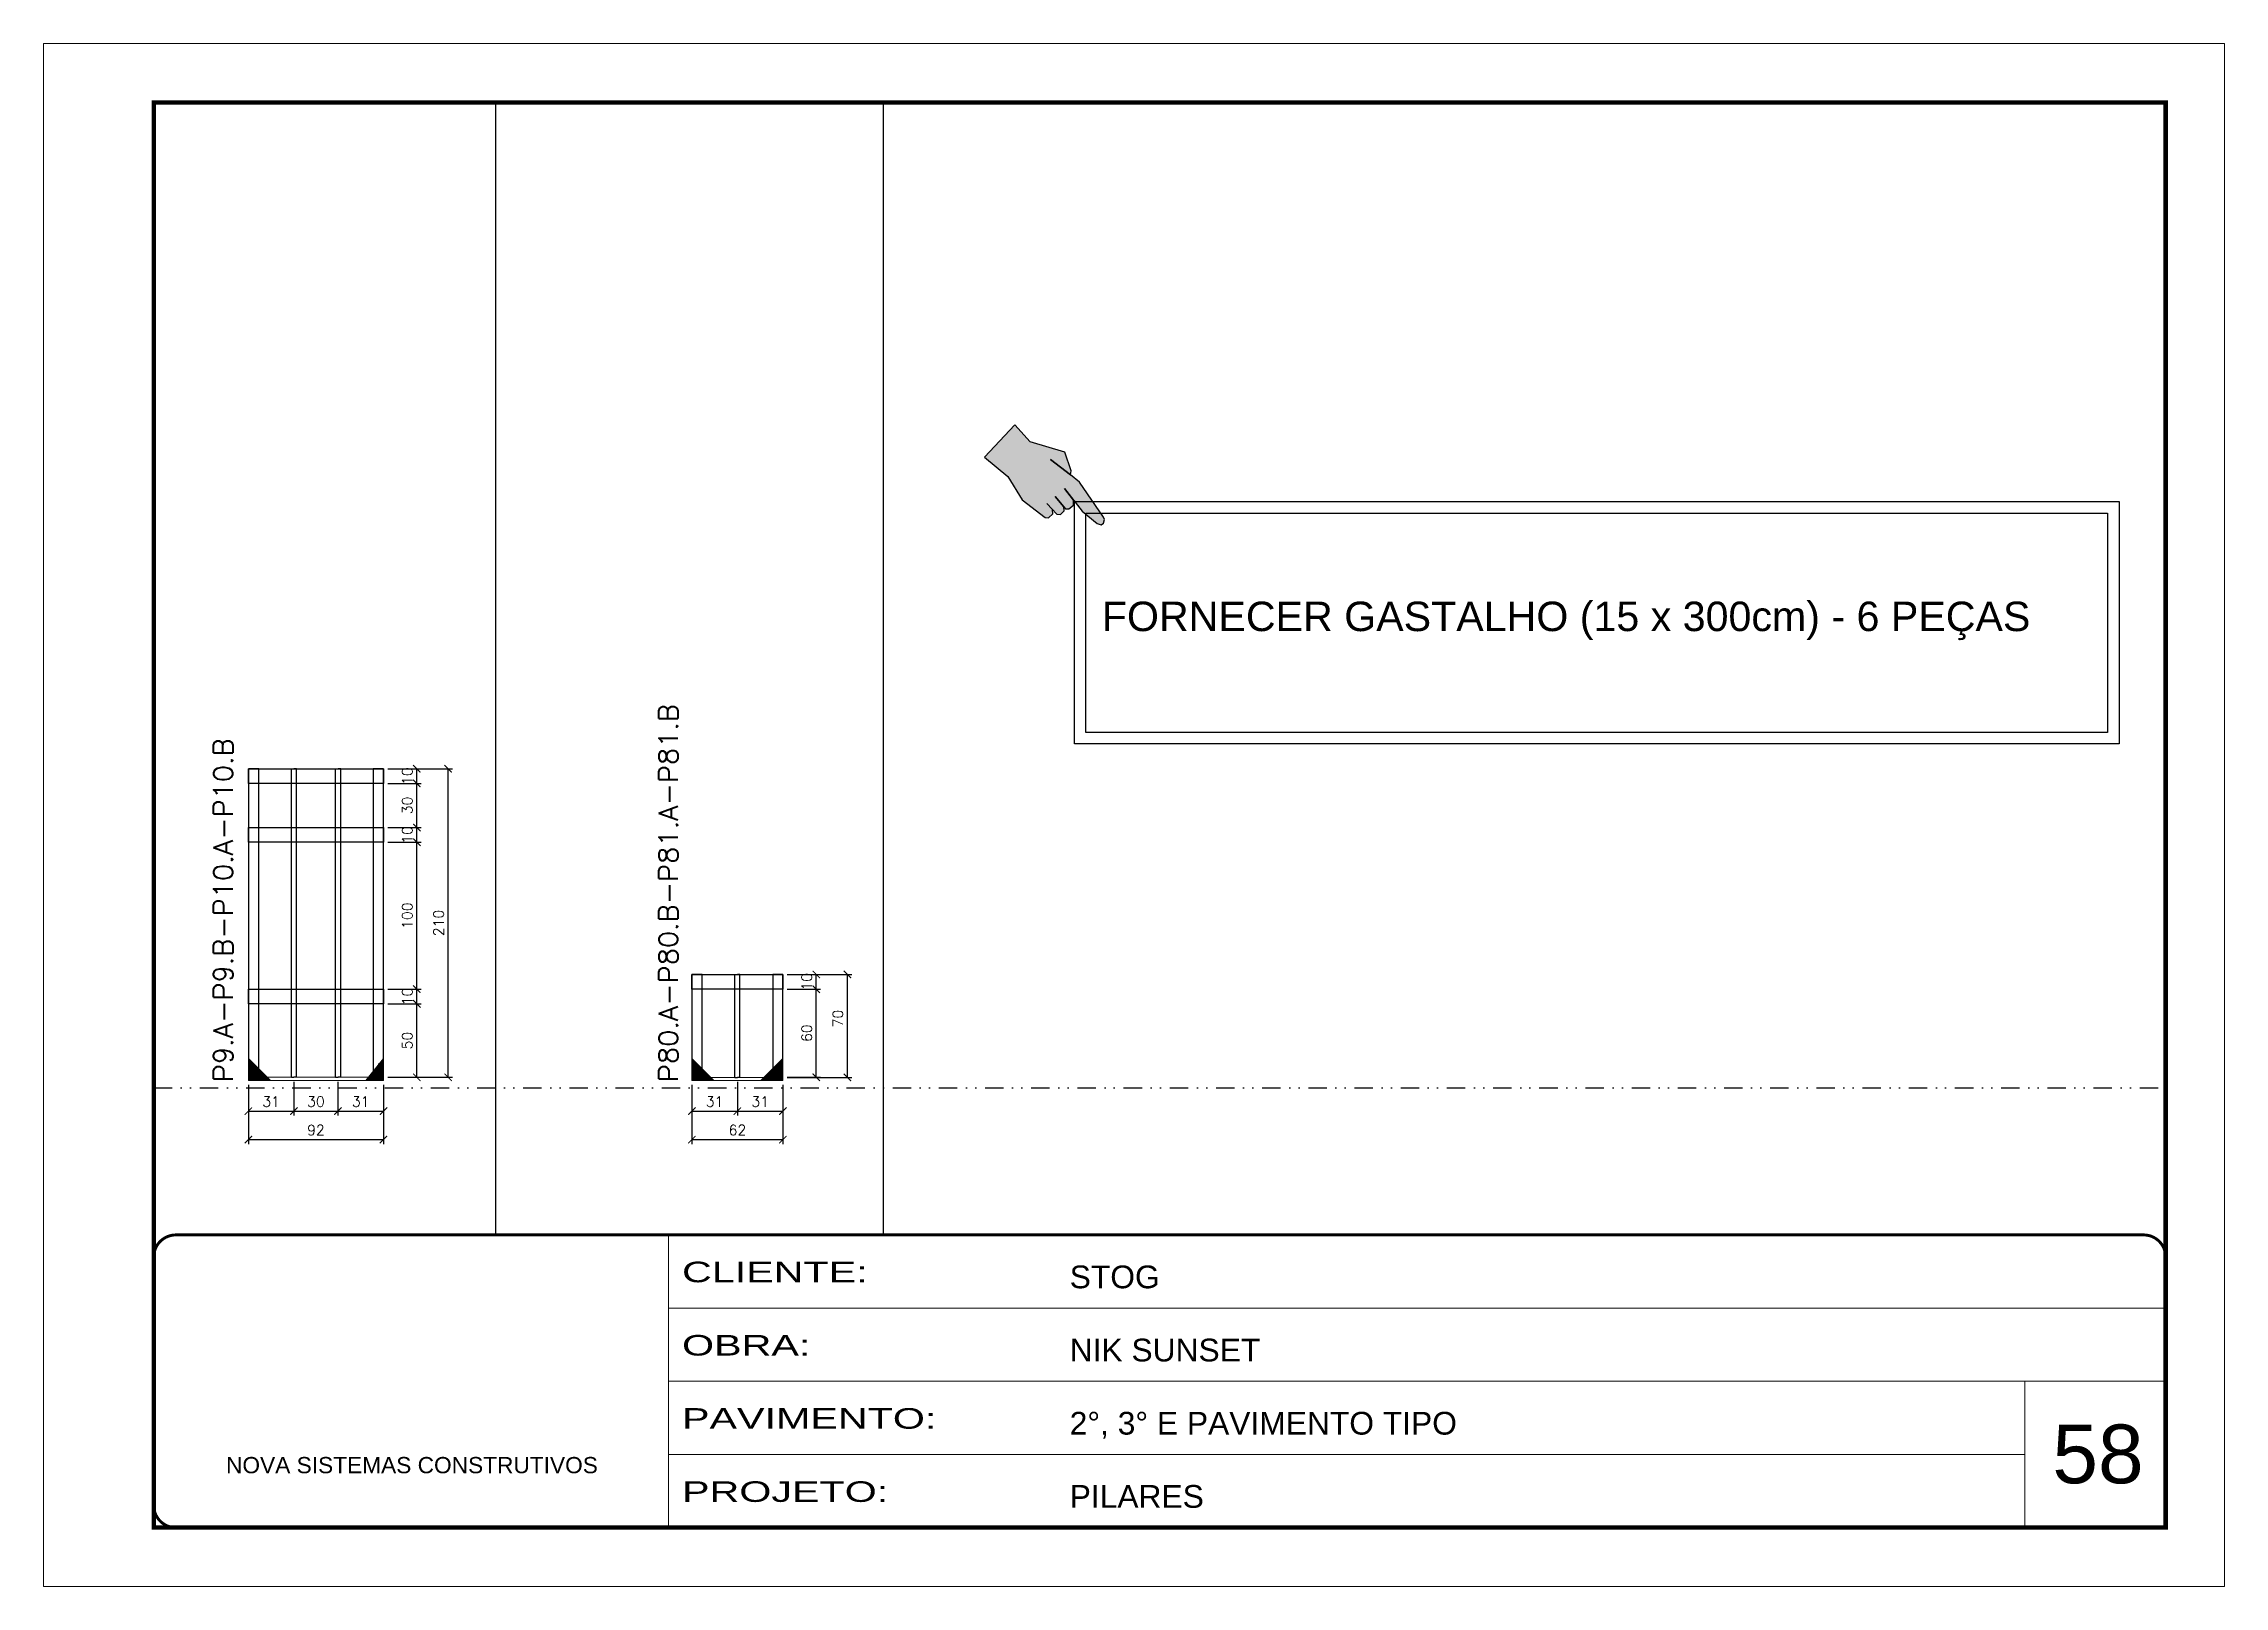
# Model space of a CAD drawing. Extents: x 808 to 7089, y -98 to 17032.
# Drawn here: x 2393 to 3878, y -98 to 952 of the extents above; entities that cross this region are included whole.
import ezdxf

# ---------------------------------------------------------------- set-up
doc = ezdxf.new("R2010")
doc.units = 0
for name, pattern in [('CONTINUO', [0]), ('DASHED', [0.75, 0.5, -0.25]), ('DIVIDE2', [0.625, 0.25, -0.125, 0, -0.125, 0, -0.125]), ('HIDDEN', [0.375, 0.25, -0.125])]:
    doc.linetypes.add(name, pattern=pattern)
for name, color, linetype, lineweight in [('CARIMBO', 255, 'Continuous', 9), ('Folhas', 255, 'Continuous', 9), ('Madeira', 126, 'Continuous', 18), ('Sarr 2.2x7', 40, 'Continuous', 9), ('SARRAFO DE PRESSAO', 251, 'DASHED', 9), ('Texto Seção', 7, 'Continuous', 15)]:
    doc.layers.add(name, color=color, linetype=linetype, lineweight=lineweight)
for name, color, linetype in [('COTA', 241, 'Continuous'), ('Nível', 160, 'Continuous'), ('REGUA-80', 111, 'Continuous'), ('SARR_2.2x10', 60, 'Continuous'), ('SARR_3.5x7', 81, 'Continuous'), ('SARR_7x7', 40, 'Continuous'), ('Texto Nível', 251, 'Continuous'), ('va165-sec', 5, 'DASHED')]:
    doc.layers.add(name, color=color, linetype=linetype)
doc.styles.add('ARIAL', font='arial.ttf')
doc.styles.add('REGUA-120', font='ROMANS.shx', dxfattribs={"height": 15})
doc.styles.add('ROMANS', font='romans.shx')
doc.styles.add('Tecnologia', font='')
doc.styles.get('Tecnologia').set_extended_font_data('Forgotten Futurist')
doc.dimstyles.new('Cota Paínel', dxfattribs={"dimtxt": 7, "dimasz": 5, "dimexe": 3, "dimexo": 3, "dimgap": 3, "dimtad": 1, "dimdec": 1, "dimzin": 12, "dimdsep": 46, "dimtxsty": 'ROMANS', "dimblk": 'ARCHTICK', "dimcen": 0, "dimclrd": 4, "dimclre": 4, "dimclrt": 1, "dimadec": 1, "dimazin": 3, "dimtfac": 1, "dimtdec": 1, "dimtmove": 0, "dimatfit": 3, "dimldrblk": 'OBLIQUE', "dimfxl": 1, "dimtolj": 1, "dimtzin": 12, "dimarcsym": 0})

msp = doc.modelspace()

# ---------------------------------------------------------------- texts
at = {"layer": 'CARIMBO', "color": 1, "style": 'ARIAL'}
msp.add_text('FORNECER GASTALHO (15 x 300cm) - 6 PEÇAS', height=20.0648, dxfattribs=at).set_placement((3113.75, 552.59))
at = {"layer": 'CARIMBO', "style": 'ARIAL'}
msp.add_text('58', height=40, dxfattribs=at).set_placement((3761.03, -27.43))
at = {"layer": 'Texto Seção', "style": 'REGUA-120', "width": 1.05}
for s, p in [('P80.A-P80.B-P81.A-P81.B', (2825.09, 245.62)), ('P9.A-P9.B-P10.A-P10.B', (2521.94, 245.62))]:
    msp.add_text(s, height=13, rotation=90, dxfattribs=at).set_placement(p)

# ---------------------------------------------------------------- blocks, each defined once
blk = doc.blocks.new('_ArchTick')
at = {"color": 0, "linetype": 'ByBlock', "const_width": 0.15}
blk.add_lwpolyline([(-0.5, -0.5), (0.5, 0.5)], dxfattribs=at)
blk = doc.blocks.new('*D216')
at = {"layer": 'COTA', "color": 4, "lineweight": -2, "transparency": 16777216}
for p, q in [((2532.6, 243.7), (2532.6, 222.9)), ((2563.6, 245.9), (2563.6, 222.9)), ((2532.6, 225.9), (2563.6, 225.9))]:
    blk.add_line(p, q, dxfattribs=at)
at = {"layer": 'Defpoints', "color": 0, "transparency": 16777216}
for p in [(2532.6, 246.7), (2563.6, 248.9), (2563.6, 225.9)]:
    blk.add_point(p, dxfattribs=at)
at = {"layer": 'COTA', "color": 4, "lineweight": -2, "transparency": 16777216, "xscale": 5, "yscale": 5, "zscale": 5, "rotation": 180}
blk.add_blockref('_ArchTick', (2532.6, 225.9), dxfattribs=at)
at = {"layer": 'COTA', "color": 4, "lineweight": -2, "transparency": 16777216, "xscale": 5, "yscale": 5, "zscale": 5}
blk.add_blockref('_ArchTick', (2563.6, 225.9), dxfattribs=at)
at = {"layer": 'COTA', "color": 1, "transparency": 16777216, "insert": (2548.1, 232.4), "char_height": 7, "attachment_point": 5, "style": 'ROMANS'}
blk.add_mtext('\\A1;31', dxfattribs=at)
blk = doc.blocks.new('_Oblique')
at = {"color": 0, "linetype": 'ByBlock', "lineweight": -2}
blk.add_line((-0.5, -0.5), (0.5, 0.5), dxfattribs=at)
blk = doc.blocks.new('*D217')
at = {"layer": 'COTA', "color": 4, "lineweight": -2, "transparency": 16777216}
for p, q in [((2563.6, 245.9), (2563.6, 222.9)), ((2593.6, 245.9), (2593.6, 222.9)), ((2563.6, 225.9), (2593.6, 225.9))]:
    blk.add_line(p, q, dxfattribs=at)
at = {"layer": 'Defpoints', "color": 0, "transparency": 16777216}
for p in [(2563.6, 248.9), (2593.6, 248.9), (2593.6, 225.9)]:
    blk.add_point(p, dxfattribs=at)
at = {"layer": 'COTA', "color": 4, "lineweight": -2, "transparency": 16777216, "xscale": 5, "yscale": 5, "zscale": 5, "rotation": 180}
blk.add_blockref('_ArchTick', (2563.6, 225.9), dxfattribs=at)
at = {"layer": 'COTA', "color": 4, "lineweight": -2, "transparency": 16777216, "xscale": 5, "yscale": 5, "zscale": 5}
blk.add_blockref('_ArchTick', (2593.6, 225.9), dxfattribs=at)
at = {"layer": 'COTA', "color": 1, "transparency": 16777216, "insert": (2578.6, 232.4), "char_height": 7, "attachment_point": 5, "style": 'ROMANS'}
blk.add_mtext('\\A1;30', dxfattribs=at)
blk = doc.blocks.new('*D218')
at = {"layer": 'COTA', "color": 4, "lineweight": -2, "transparency": 16777216}
for p, q in [((2593.6, 245.9), (2593.6, 222.9)), ((2624.6, 243.7), (2624.6, 222.9)), ((2593.6, 225.9), (2624.6, 225.9))]:
    blk.add_line(p, q, dxfattribs=at)
at = {"layer": 'Defpoints', "color": 0, "transparency": 16777216}
for p in [(2593.6, 248.9), (2624.6, 246.7), (2624.6, 225.9)]:
    blk.add_point(p, dxfattribs=at)
at = {"layer": 'COTA', "color": 4, "lineweight": -2, "transparency": 16777216, "xscale": 5, "yscale": 5, "zscale": 5, "rotation": 180}
blk.add_blockref('_ArchTick', (2593.6, 225.9), dxfattribs=at)
at = {"layer": 'COTA', "color": 4, "lineweight": -2, "transparency": 16777216, "xscale": 5, "yscale": 5, "zscale": 5}
blk.add_blockref('_ArchTick', (2624.6, 225.9), dxfattribs=at)
at = {"layer": 'COTA', "color": 1, "transparency": 16777216, "insert": (2609.1, 232.4), "char_height": 7, "attachment_point": 5, "style": 'ROMANS'}
blk.add_mtext('\\A1;31', dxfattribs=at)
blk = doc.blocks.new('*D219')
at = {"layer": 'COTA', "color": 4, "lineweight": -2, "transparency": 16777216}
for p, q in [((2532.6, 243.7), (2532.6, 203.5)), ((2624.6, 243.7), (2624.6, 203.5)), ((2532.6, 206.5), (2624.6, 206.5))]:
    blk.add_line(p, q, dxfattribs=at)
at = {"layer": 'Defpoints', "color": 0, "transparency": 16777216}
for p in [(2532.6, 246.7), (2624.6, 246.7), (2624.6, 206.5)]:
    blk.add_point(p, dxfattribs=at)
at = {"layer": 'COTA', "color": 4, "lineweight": -2, "transparency": 16777216, "xscale": 5, "yscale": 5, "zscale": 5, "rotation": 180}
blk.add_blockref('_ArchTick', (2532.6, 206.5), dxfattribs=at)
at = {"layer": 'COTA', "color": 4, "lineweight": -2, "transparency": 16777216, "xscale": 5, "yscale": 5, "zscale": 5}
blk.add_blockref('_ArchTick', (2624.6, 206.5), dxfattribs=at)
at = {"layer": 'COTA', "color": 1, "transparency": 16777216, "insert": (2578.6, 213), "char_height": 7, "attachment_point": 5, "style": 'ROMANS'}
blk.add_mtext('\\A1;92', dxfattribs=at)
blk = doc.blocks.new('*D220')
at = {"layer": 'COTA', "color": 4, "lineweight": -2, "transparency": 16777216}
for p, q in [((2627.6, 298.9), (2650.3, 298.9)), ((2647.3, 248.9), (2647.3, 298.9)), ((2627.6, 248.9), (2650.3, 248.9))]:
    blk.add_line(p, q, dxfattribs=at)
at = {"layer": 'Defpoints', "color": 0, "transparency": 16777216}
for p in [(2624.6, 298.9), (2647.3, 298.9), (2624.6, 248.9)]:
    blk.add_point(p, dxfattribs=at)
at = {"layer": 'COTA', "color": 4, "lineweight": -2, "transparency": 16777216, "xscale": 5, "yscale": 5, "zscale": 5}
for p, rotation in [((2647.3, 298.9), 90), ((2647.3, 248.9), 270)]:
    blk.add_blockref('_ArchTick', p, dxfattribs=dict(at, rotation=rotation))
at = {"layer": 'COTA', "color": 1, "transparency": 16777216, "insert": (2640.8, 273.9), "char_height": 7, "attachment_point": 5, "rotation": 90, "style": 'ROMANS'}
blk.add_mtext('\\A1;50', dxfattribs=at)
blk = doc.blocks.new('*D221')
at = {"layer": 'COTA', "color": 4, "lineweight": -2, "transparency": 16777216}
for p, q in [((2627.6, 308.9), (2650.3, 308.9)), ((2627.6, 298.9), (2650.3, 298.9)), ((2647.3, 298.9), (2647.3, 308.9))]:
    blk.add_line(p, q, dxfattribs=at)
at = {"layer": 'Defpoints', "color": 0, "transparency": 16777216}
for p in [(2624.6, 308.9), (2624.6, 298.9), (2647.3, 308.9)]:
    blk.add_point(p, dxfattribs=at)
at = {"layer": 'COTA', "color": 4, "lineweight": -2, "transparency": 16777216, "xscale": 5, "yscale": 5, "zscale": 5}
for p, rotation in [((2647.3, 308.9), 90), ((2647.3, 298.9), 270)]:
    blk.add_blockref('_ArchTick', p, dxfattribs=dict(at, rotation=rotation))
at = {"layer": 'COTA', "color": 1, "transparency": 16777216, "insert": (2640.8, 303.9), "char_height": 7, "attachment_point": 5, "rotation": 90, "style": 'ROMANS'}
blk.add_mtext('\\A1;10', dxfattribs=at)
blk = doc.blocks.new('*D222')
at = {"layer": 'COTA', "color": 4, "lineweight": -2, "transparency": 16777216}
for p, q in [((2627.6, 408.9), (2650.3, 408.9)), ((2647.3, 308.9), (2647.3, 408.9)), ((2627.6, 308.9), (2650.3, 308.9))]:
    blk.add_line(p, q, dxfattribs=at)
at = {"layer": 'Defpoints', "color": 0, "transparency": 16777216}
for p in [(2624.6, 408.9), (2647.3, 408.9), (2624.6, 308.9)]:
    blk.add_point(p, dxfattribs=at)
at = {"layer": 'COTA', "color": 4, "lineweight": -2, "transparency": 16777216, "xscale": 5, "yscale": 5, "zscale": 5}
for p, rotation in [((2647.3, 408.9), 90), ((2647.3, 308.9), 270)]:
    blk.add_blockref('_ArchTick', p, dxfattribs=dict(at, rotation=rotation))
at = {"layer": 'COTA', "color": 1, "transparency": 16777216, "insert": (2640.8, 358.9), "char_height": 7, "attachment_point": 5, "rotation": 90, "style": 'ROMANS'}
blk.add_mtext('\\A1;100', dxfattribs=at)
blk = doc.blocks.new('*D223')
at = {"layer": 'COTA', "color": 4, "lineweight": -2, "transparency": 16777216}
for p, q in [((2627.6, 418.9), (2650.3, 418.9)), ((2647.3, 408.9), (2647.3, 418.9)), ((2627.6, 408.9), (2650.3, 408.9))]:
    blk.add_line(p, q, dxfattribs=at)
at = {"layer": 'Defpoints', "color": 0, "transparency": 16777216}
for p in [(2624.6, 418.9), (2647.3, 418.9), (2624.6, 408.9)]:
    blk.add_point(p, dxfattribs=at)
at = {"layer": 'COTA', "color": 4, "lineweight": -2, "transparency": 16777216, "xscale": 5, "yscale": 5, "zscale": 5}
for p, rotation in [((2647.3, 418.9), 90), ((2647.3, 408.9), 270)]:
    blk.add_blockref('_ArchTick', p, dxfattribs=dict(at, rotation=rotation))
at = {"layer": 'COTA', "color": 1, "transparency": 16777216, "insert": (2640.8, 413.9), "char_height": 7, "attachment_point": 5, "rotation": 90, "style": 'ROMANS'}
blk.add_mtext('\\A1;10', dxfattribs=at)
blk = doc.blocks.new('*D224')
at = {"layer": 'COTA', "color": 4, "lineweight": -2, "transparency": 16777216}
for p, q in [((2627.6, 448.9), (2650.3, 448.9)), ((2647.3, 418.9), (2647.3, 448.9)), ((2627.6, 418.9), (2650.3, 418.9))]:
    blk.add_line(p, q, dxfattribs=at)
at = {"layer": 'Defpoints', "color": 0, "transparency": 16777216}
for p in [(2624.6, 448.9), (2647.3, 448.9), (2624.6, 418.9)]:
    blk.add_point(p, dxfattribs=at)
at = {"layer": 'COTA', "color": 4, "lineweight": -2, "transparency": 16777216, "xscale": 5, "yscale": 5, "zscale": 5}
for p, rotation in [((2647.3, 448.9), 90), ((2647.3, 418.9), 270)]:
    blk.add_blockref('_ArchTick', p, dxfattribs=dict(at, rotation=rotation))
at = {"layer": 'COTA', "color": 1, "transparency": 16777216, "insert": (2640.8, 433.9), "char_height": 7, "attachment_point": 5, "rotation": 90, "style": 'ROMANS'}
blk.add_mtext('\\A1;30', dxfattribs=at)
blk = doc.blocks.new('*D225')
at = {"layer": 'COTA', "color": 4, "lineweight": -2, "transparency": 16777216}
for p, q in [((2627.6, 458.9), (2650.3, 458.9)), ((2627.6, 448.9), (2650.3, 448.9)), ((2647.3, 448.9), (2647.3, 458.9))]:
    blk.add_line(p, q, dxfattribs=at)
at = {"layer": 'Defpoints', "color": 0, "transparency": 16777216}
for p in [(2624.6, 458.9), (2624.6, 448.9), (2647.3, 458.9)]:
    blk.add_point(p, dxfattribs=at)
at = {"layer": 'COTA', "color": 4, "lineweight": -2, "transparency": 16777216, "xscale": 5, "yscale": 5, "zscale": 5}
for p, rotation in [((2647.3, 458.9), 90), ((2647.3, 448.9), 270)]:
    blk.add_blockref('_ArchTick', p, dxfattribs=dict(at, rotation=rotation))
at = {"layer": 'COTA', "color": 1, "transparency": 16777216, "insert": (2640.8, 453.9), "char_height": 7, "attachment_point": 5, "rotation": 90, "style": 'ROMANS'}
blk.add_mtext('\\A1;10', dxfattribs=at)
blk = doc.blocks.new('*D226')
at = {"layer": 'COTA', "color": 4, "lineweight": -2, "transparency": 16777216}
for p, q in [((2627.6, 458.9), (2671.6, 458.9)), ((2668.6, 248.9), (2668.6, 458.9)), ((2627.6, 248.9), (2671.6, 248.9))]:
    blk.add_line(p, q, dxfattribs=at)
at = {"layer": 'Defpoints', "color": 0, "transparency": 16777216}
for p in [(2624.6, 458.9), (2668.6, 458.9), (2624.6, 248.9)]:
    blk.add_point(p, dxfattribs=at)
at = {"layer": 'COTA', "color": 4, "lineweight": -2, "transparency": 16777216, "xscale": 5, "yscale": 5, "zscale": 5}
for p, rotation in [((2668.6, 458.9), 90), ((2668.6, 248.9), 270)]:
    blk.add_blockref('_ArchTick', p, dxfattribs=dict(at, rotation=rotation))
at = {"layer": 'COTA', "color": 1, "transparency": 16777216, "insert": (2662.1, 353.9), "char_height": 7, "attachment_point": 5, "rotation": 90, "style": 'ROMANS'}
blk.add_mtext('\\A1;210', dxfattribs=at)
blk = doc.blocks.new('INDICADOR')
at = {"layer": 'va165-sec', "ltscale": 100}
blk.add_hatch(color=61, dxfattribs=at).paths.add_polyline_path([(-59.7, -24.5), (-37.5, -24.3), (-35.4, -22.8), (-34.7, -18.5), (-36.9, -15.9), (-32.1, -16.5), (-29.9, -15.1), (-29.3, -11.2), (-31.5, -8.9), (-29.5, -9.3), (-27.5, -7.7), (-26.6, -3.4), (-28.9, -0.4), (-18.5, -2.8), (-3.7, -3.1), (-0.7, -1.9), (0, 0), (-1.3, 2.8), (-2.9, 3.5), (-33.7, 13.2), (-42.6, 13.1), (-44, 16), (-56.7, 23.9), (-82.1, 13.8), (-99.5, 16.7), (-102.1, -17), (-79.1, -17.5)])
at = {"layer": 'REGUA-80', "color": 1}
blk.add_lwpolyline([(-102.1, -17), (-79.1, -17.5), (-59.7, -24.5), (-37.5, -24.3), (-35.4, -22.8), (-34.7, -18.5), (-36.9, -15.9), (-43.1, -15.1), (-32.1, -16.5), (-29.9, -15.1), (-29.3, -11.2), (-31.5, -8.9), (-41.5, -7), (-29.5, -9.3), (-27.5, -7.7), (-26.6, -3.4), (-28.9, -0.4), (-39.8, 2.2), (-18.5, -2.8), (-3.7, -3.1), (-0.7, -1.9), (0, 0), (-1.3, 2.8), (-2.9, 3.5), (-33.7, 13.2), (-42.6, 13.1), (-61.9, 12.9), (-42.6, 13.1), (-44, 16), (-56.7, 23.9), (-82.1, 13.8), (-99.5, 16.7), (-102.1, -17)], dxfattribs=at)
blk = doc.blocks.new('DEDADA')
at = {"linetype": 'Continuous', "ltscale": 100, "xscale": 0.5000000000004939, "yscale": 0.5000000000004939, "zscale": 0.5000000000004939, "rotation": 321.5463332659798}
blk.add_blockref('INDICADOR', (63.07, 17.03), dxfattribs=at)
blk = doc.blocks.new('*D69')
at = {"layer": 'COTA', "color": 4, "lineweight": -2, "transparency": 16777216}
for p, q in [((2834.6, 243.7), (2834.6, 222.9)), ((2865.6, 245.9), (2865.6, 222.9)), ((2834.6, 225.9), (2865.6, 225.9))]:
    blk.add_line(p, q, dxfattribs=at)
at = {"layer": 'Defpoints', "color": 0, "transparency": 16777216}
for p in [(2834.6, 246.7), (2865.6, 248.9), (2865.6, 225.9)]:
    blk.add_point(p, dxfattribs=at)
at = {"layer": 'COTA', "color": 4, "lineweight": -2, "transparency": 16777216, "xscale": 5, "yscale": 5, "zscale": 5, "rotation": 180}
blk.add_blockref('_ArchTick', (2834.6, 225.9), dxfattribs=at)
at = {"layer": 'COTA', "color": 4, "lineweight": -2, "transparency": 16777216, "xscale": 5, "yscale": 5, "zscale": 5}
blk.add_blockref('_ArchTick', (2865.6, 225.9), dxfattribs=at)
at = {"layer": 'COTA', "color": 1, "transparency": 16777216, "insert": (2850.1, 232.4), "char_height": 7, "attachment_point": 5, "style": 'ROMANS'}
blk.add_mtext('\\A1;31', dxfattribs=at)
blk = doc.blocks.new('*D70')
at = {"layer": 'COTA', "color": 4, "lineweight": -2, "transparency": 16777216}
for p, q in [((2865.6, 245.9), (2865.6, 222.9)), ((2896.6, 243.7), (2896.6, 222.9)), ((2865.6, 225.9), (2896.6, 225.9))]:
    blk.add_line(p, q, dxfattribs=at)
at = {"layer": 'Defpoints', "color": 0, "transparency": 16777216}
for p in [(2865.6, 248.9), (2896.6, 246.7), (2896.6, 225.9)]:
    blk.add_point(p, dxfattribs=at)
at = {"layer": 'COTA', "color": 4, "lineweight": -2, "transparency": 16777216, "xscale": 5, "yscale": 5, "zscale": 5, "rotation": 180}
blk.add_blockref('_ArchTick', (2865.6, 225.9), dxfattribs=at)
at = {"layer": 'COTA', "color": 4, "lineweight": -2, "transparency": 16777216, "xscale": 5, "yscale": 5, "zscale": 5}
blk.add_blockref('_ArchTick', (2896.6, 225.9), dxfattribs=at)
at = {"layer": 'COTA', "color": 1, "transparency": 16777216, "insert": (2881.1, 232.4), "char_height": 7, "attachment_point": 5, "style": 'ROMANS'}
blk.add_mtext('\\A1;31', dxfattribs=at)
blk = doc.blocks.new('*D71')
at = {"layer": 'COTA', "color": 4, "lineweight": -2, "transparency": 16777216}
for p, q in [((2834.6, 243.7), (2834.6, 203.5)), ((2896.6, 243.7), (2896.6, 203.5)), ((2834.6, 206.5), (2896.6, 206.5))]:
    blk.add_line(p, q, dxfattribs=at)
at = {"layer": 'Defpoints', "color": 0, "transparency": 16777216}
for p in [(2834.6, 246.7), (2896.6, 246.7), (2896.6, 206.5)]:
    blk.add_point(p, dxfattribs=at)
at = {"layer": 'COTA', "color": 4, "lineweight": -2, "transparency": 16777216, "xscale": 5, "yscale": 5, "zscale": 5, "rotation": 180}
blk.add_blockref('_ArchTick', (2834.6, 206.5), dxfattribs=at)
at = {"layer": 'COTA', "color": 4, "lineweight": -2, "transparency": 16777216, "xscale": 5, "yscale": 5, "zscale": 5}
blk.add_blockref('_ArchTick', (2896.6, 206.5), dxfattribs=at)
at = {"layer": 'COTA', "color": 1, "transparency": 16777216, "insert": (2865.6, 213), "char_height": 7, "attachment_point": 5, "style": 'ROMANS'}
blk.add_mtext('\\A1;62', dxfattribs=at)
blk = doc.blocks.new('*D72')
at = {"layer": 'COTA', "color": 4, "lineweight": -2, "transparency": 16777216}
for p, q in [((2899.6, 308.9), (2922.3, 308.9)), ((2919.3, 248.9), (2919.3, 308.9)), ((2899.6, 248.9), (2922.3, 248.9))]:
    blk.add_line(p, q, dxfattribs=at)
at = {"layer": 'Defpoints', "color": 0, "transparency": 16777216}
for p in [(2896.6, 308.9), (2919.3, 308.9), (2896.6, 248.9)]:
    blk.add_point(p, dxfattribs=at)
at = {"layer": 'COTA', "color": 4, "lineweight": -2, "transparency": 16777216, "xscale": 5, "yscale": 5, "zscale": 5}
for p, rotation in [((2919.3, 308.9), 90), ((2919.3, 248.9), 270)]:
    blk.add_blockref('_ArchTick', p, dxfattribs=dict(at, rotation=rotation))
at = {"layer": 'COTA', "color": 1, "transparency": 16777216, "insert": (2912.8, 278.9), "char_height": 7, "attachment_point": 5, "rotation": 90, "style": 'ROMANS'}
blk.add_mtext('\\A1;60', dxfattribs=at)
blk = doc.blocks.new('*D73')
at = {"layer": 'COTA', "color": 4, "lineweight": -2, "transparency": 16777216}
for p, q in [((2899.6, 318.9), (2943.5, 318.9)), ((2940.5, 248.8), (2940.5, 318.9)), ((2899.6, 248.8), (2943.5, 248.8))]:
    blk.add_line(p, q, dxfattribs=at)
at = {"layer": 'Defpoints', "color": 0, "transparency": 16777216}
for p in [(2896.6, 318.9), (2940.5, 318.9), (2896.6, 248.8)]:
    blk.add_point(p, dxfattribs=at)
at = {"layer": 'COTA', "color": 4, "lineweight": -2, "transparency": 16777216, "xscale": 5, "yscale": 5, "zscale": 5}
for p, rotation in [((2940.5, 318.9), 90), ((2940.5, 248.8), 270)]:
    blk.add_blockref('_ArchTick', p, dxfattribs=dict(at, rotation=rotation))
at = {"layer": 'COTA', "color": 1, "transparency": 16777216, "insert": (2934, 288.9), "char_height": 7, "attachment_point": 5, "rotation": 90, "style": 'ROMANS'}
blk.add_mtext('\\A1;70', dxfattribs=at)
blk = doc.blocks.new('*D74')
at = {"layer": 'COTA', "color": 4, "lineweight": -2, "transparency": 16777216}
for p, q in [((2899.6, 318.9), (2922.3, 318.9)), ((2919.3, 308.9), (2919.3, 318.9)), ((2899.6, 308.9), (2922.3, 308.9))]:
    blk.add_line(p, q, dxfattribs=at)
at = {"layer": 'Defpoints', "color": 0, "transparency": 16777216}
for p in [(2896.6, 318.9), (2919.3, 318.9), (2896.6, 308.9)]:
    blk.add_point(p, dxfattribs=at)
at = {"layer": 'COTA', "color": 4, "lineweight": -2, "transparency": 16777216, "xscale": 5, "yscale": 5, "zscale": 5}
for p, rotation in [((2919.3, 318.9), 90), ((2919.3, 308.9), 270)]:
    blk.add_blockref('_ArchTick', p, dxfattribs=dict(at, rotation=rotation))
at = {"layer": 'COTA', "color": 1, "transparency": 16777216, "insert": (2912.8, 313.9), "char_height": 7, "attachment_point": 5, "rotation": 90, "style": 'ROMANS'}
blk.add_mtext('\\A1;10', dxfattribs=at)
blk = doc.blocks.new('9999999999')
at = {"color": 30, "linetype": 'CONTINUO'}
for p, q in [((98564.6, 34230.2), (98564.6, 34429.4)), ((98564.6, 34379.6), (99584, 34379.6)), ((98564.6, 34329.8), (99488, 34329.8)), ((99584, 34329.8), (99488, 34329.8)), ((99488, 34329.8), (99488, 34230.2)), ((98564.6, 34280), (99488, 34280))]:
    blk.add_line(p, q, dxfattribs=at)
at = {"color": 30, "linetype": 'CONTINUO', "const_width": 2}
blk.add_lwpolyline([(99584, 34230.2), (99584, 34414.4, 0.414214), (99569, 34429.4), (98229, 34429.4, 0.414214), (98214, 34414.4), (98214, 34245.2, 0.414214), (98229, 34230.2), (99584, 34230.2)], format="xyb", dxfattribs=at)
at = {"layer": 'Folhas'}
blk.add_lwpolyline([(98139, 34190.2), (99624, 34190.2), (99624, 35240.2), (98139, 35240.2)], close=True, dxfattribs=at)
at = {"layer": 'Folhas', "color": 30, "const_width": 3}
blk.add_lwpolyline([(98214, 34230.2), (99584, 34230.2), (99584, 35200.2), (98214, 35200.2)], close=True, dxfattribs=at)
at = {"color": 7, "linetype": 'Continuous', "ltscale": 5, "style": 'ARIAL'}
for s, height, p in [('STOG', 15.48, (98837.7, 34393.1)), ('NIK SUNSET', 15.48, (98837.7, 34343.3)), ('2°, 3° E PAVIMENTO TIPO', 15.483, (98837.7, 34293.5)), ('NOVA SISTEMAS CONSTRUTIVOS', 11.059, (98263.2, 34267.2)), ('PILARES', 15.48, (98837.7, 34243.7))]:
    blk.add_text(s, height=height, dxfattribs=at).set_placement(p)
at = {"layer": 'Folhas', "color": 7, "style": 'Tecnologia', "width": 1.5}
for s, p in [('CLIENTE:', (98573.7, 34397.2)), ('OBRA:', (98573.7, 34347.3)), ('PAVIMENTO:', (98573.7, 34297.5)), ('PROJETO:', (98573.7, 34247.7))]:
    blk.add_text(s, height=14, dxfattribs=at).set_placement(p)

# ---------------------------------------------------------------- dimensions: what is measured, and where the dimension line sits
at = {"layer": 'COTA'}
for base, p1, p2, picture, middle in [((2647.34, 458.95), (2624.64, 448.95), (2624.64, 458.95), '*D225', (2647.34, 453.95)), ((2647.34, 418.91), (2624.64, 408.91), (2624.64, 418.91), '*D223', (2647.34, 413.91)), ((2919.32, 318.91), (2896.62, 308.91), (2896.62, 318.91), '*D74', (2919.32, 313.91)), ((2940.54, 318.88), (2896.62, 248.84), (2896.62, 318.88), '*D73', (2940.54, 288.86)), ((2647.34, 308.91), (2624.64, 298.91), (2624.64, 308.91), '*D221', (2647.34, 303.91))]:
    dim = msp.add_linear_dim(base=base, p1=p1, p2=p2, angle=90, dimstyle='Cota Paínel', dxfattribs=at)
    dim.commit()
    dim.dimension.update_dxf_attribs({"geometry": picture, "text_midpoint": middle, "dimtype": 160})
for base, p1, p2, picture, middle in [((2668.56, 458.95), (2624.64, 248.91), (2624.64, 458.95), '*D226', (2662.06, 353.93)), ((2647.34, 448.95), (2624.64, 418.91), (2624.64, 448.95), '*D224', (2640.84, 433.93)), ((2647.34, 408.91), (2624.64, 308.91), (2624.64, 408.91), '*D222', (2640.84, 358.91)), ((2647.34, 298.91), (2624.64, 248.91), (2624.64, 298.91), '*D220', (2640.84, 273.91)), ((2919.32, 308.91), (2896.62, 248.88), (2896.62, 308.91), '*D72', (2912.82, 278.89))]:
    dim = msp.add_linear_dim(base=base, p1=p1, p2=p2, angle=90, dimstyle='Cota Paínel', dxfattribs=at)
    dim.commit()
    dim.dimension.update_dxf_attribs({"geometry": picture, "text_midpoint": middle})
for base, p1, p2, picture, middle in [((2563.64, 225.89), (2532.64, 246.71), (2563.64, 248.91), '*D216', (2548.14, 232.39)), ((2624.64, 206.53), (2532.64, 246.71), (2624.64, 246.71), '*D219', (2578.64, 213.03)), ((2593.64, 225.89), (2563.64, 248.91), (2593.64, 248.91), '*D217', (2578.64, 232.39)), ((2624.64, 225.89), (2593.64, 248.91), (2624.64, 246.71), '*D218', (2609.14, 232.39)), ((2865.62, 225.85), (2834.62, 246.68), (2865.62, 248.88), '*D69', (2850.12, 232.35)), ((2896.62, 206.5), (2834.62, 246.68), (2896.62, 246.68), '*D71', (2865.62, 213)), ((2896.62, 225.85), (2865.62, 248.88), (2896.62, 246.68), '*D70', (2881.12, 232.35))]:
    dim = msp.add_linear_dim(base=base, p1=p1, p2=p2, dimstyle='Cota Paínel', dxfattribs=at)
    dim.commit()
    dim.dimension.update_dxf_attribs({"geometry": picture, "text_midpoint": middle})

# ---------------------------------------------------------------- hatches: boundary and pattern name
at = {"layer": 'Madeira'}
h = msp.add_hatch(color=252, dxfattribs=at)
h.dxf.hatch_style = 2
h.paths.add_polyline_path([(2532.64, 261.71), (2532.64, 246.71), (2547.64, 246.71)])
h = msp.add_hatch(color=252, dxfattribs=at)
h.dxf.hatch_style = 2
h.paths.add_polyline_path([(2624.64, 261.71), (2624.64, 246.71), (2612.64, 246.71)])
h = msp.add_hatch(color=252, dxfattribs=at)
h.dxf.hatch_style = 2
h.paths.add_polyline_path([(2834.62, 261.68), (2834.62, 246.68), (2849.62, 246.68)])
h = msp.add_hatch(color=252, dxfattribs=at)
h.dxf.hatch_style = 2
h.paths.add_polyline_path([(2896.62, 261.68), (2896.62, 246.68), (2881.62, 246.68)])

# ---------------------------------------------------------------- linework, layer by layer
at = {"color": 1}
for points in [[(3095.06, 640.73), (3806.42, 640.73), (3806.42, 475.78), (3095.06, 475.78)], [(3102.88, 632.91), (3798.6, 632.91), (3798.6, 483.6), (3102.88, 483.6)]]:
    msp.add_lwpolyline(points, close=True, dxfattribs=at)
at = {"layer": 'Madeira', "color": 250, "linetype": 'HIDDEN'}
for p, q in [((2536.14, 258.21), (2536.14, 248.91)), ((2621.14, 258.21), (2621.14, 248.91)), ((2838.12, 258.18), (2838.12, 248.88)), ((2893.12, 258.18), (2893.12, 248.88)), ((2542.47, 248.91), (2532.64, 248.91)), ((2542.47, 248.91), (2532.64, 248.91)), ((2614.81, 248.91), (2624.64, 248.91)), ((2614.81, 248.91), (2624.64, 248.91)), ((2844.45, 248.88), (2834.62, 248.88)), ((2844.45, 248.88), (2834.62, 248.88)), ((2886.79, 248.88), (2896.62, 248.88)), ((2886.79, 248.88), (2896.62, 248.88))]:
    msp.add_line(p, q, dxfattribs=at)
at = {"layer": 'Madeira', "color": 1, "linetype": 'HIDDEN'}
for p, q in [((2536.14, 258.21), (2536.14, 248.91)), ((2539.64, 254.71), (2539.64, 248.91)), ((2621.14, 258.21), (2621.14, 248.91)), ((2838.12, 258.18), (2838.12, 248.88)), ((2841.62, 254.68), (2841.62, 248.88)), ((2893.12, 258.18), (2893.12, 248.88)), ((2548.44, 248.91), (2532.64, 248.91)), ((2596.84, 248.91), (2624.64, 248.91)), ((2850.42, 248.88), (2834.62, 248.88)), ((2872.82, 248.88), (2896.62, 248.88))]:
    msp.add_line(p, q, dxfattribs=at)
at = {"layer": 'Madeira', "color": 250}
for p, q in [((2532.64, 248.91), (2532.64, 246.71)), ((2532.64, 248.91), (2532.64, 246.71)), ((2532.64, 248.91), (2532.64, 246.71)), ((2834.62, 248.88), (2834.62, 246.68)), ((2834.62, 248.88), (2834.62, 246.68)), ((2834.62, 248.88), (2834.62, 246.68))]:
    msp.add_line(p, q, dxfattribs=at)
at = {"layer": 'Madeira', "color": 0}
for points in [[(2532.64, 261.71), (2532.64, 246.71), (2547.64, 246.71), (2532.64, 261.71)], [(2624.64, 261.71), (2624.64, 246.71), (2612.64, 246.71), (2624.64, 261.71)], [(2834.62, 261.68), (2834.62, 246.68), (2849.62, 246.68), (2834.62, 261.68)], [(2896.62, 261.68), (2896.62, 246.68), (2881.62, 246.68), (2896.62, 261.68)]]:
    msp.add_lwpolyline(points, dxfattribs=at)
at = {"layer": 'Nível', "color": 4, "linetype": 'DIVIDE2', "ltscale": 50}
msp.add_line((2468.17, 241.71), (3838.17, 241.71), dxfattribs=at)
at = {"layer": 'Sarr 2.2x7'}
for p, q in [((2532.64, 248.91), (2532.64, 246.71)), ((2624.64, 246.71), (2624.64, 248.91))]:
    msp.add_line(p, q, dxfattribs=at)
for points in [[(2624.64, 248.91), (2532.64, 248.91), (2532.64, 246.71), (2624.64, 246.71)], [(2896.62, 248.88), (2834.62, 248.88), (2834.62, 246.68), (2896.62, 246.68)], [(2896.62, 248.88), (2834.62, 248.88), (2834.62, 246.68), (2896.62, 246.68)]]:
    msp.add_lwpolyline(points, close=True, dxfattribs=at)
at = {"layer": 'SARR_2.2x10'}
for points in [[(2532.64, 458.95), (2624.64, 458.95), (2624.64, 448.95), (2532.64, 448.95)], [(2532.64, 418.91), (2624.64, 418.91), (2624.64, 408.91), (2532.64, 408.91)], [(2834.62, 318.91), (2896.62, 318.91), (2896.62, 308.91), (2834.62, 308.91)], [(2834.62, 318.91), (2896.62, 318.91), (2896.62, 308.91), (2834.62, 308.91)], [(2532.64, 308.91), (2624.64, 308.91), (2624.64, 298.91), (2532.64, 298.91)]]:
    msp.add_lwpolyline(points, close=True, dxfattribs=at)
at = {"layer": 'SARR_3.5x7'}
for p, q in [((2561.89, 248.91), (2561.89, 458.95)), ((2561.89, 458.95), (2563.64, 458.95)), ((2565.39, 458.95), (2563.64, 458.95)), ((2565.39, 248.91), (2565.39, 458.95)), ((2592.02, 248.91), (2592.02, 458.95)), ((2592.02, 458.95), (2593.77, 458.95)), ((2595.52, 458.95), (2593.77, 458.95)), ((2595.52, 248.91), (2595.52, 458.95)), ((2863.87, 248.88), (2863.87, 318.91)), ((2863.87, 318.91), (2865.62, 318.91)), ((2863.87, 248.88), (2863.87, 318.91)), ((2863.87, 318.91), (2865.62, 318.91)), ((2867.37, 318.91), (2865.62, 318.91)), ((2867.37, 318.91), (2865.62, 318.91)), ((2867.37, 248.88), (2867.37, 318.91)), ((2867.37, 248.88), (2867.37, 318.91)), ((2561.89, 248.91), (2563.64, 248.91)), ((2565.39, 248.91), (2563.64, 248.91)), ((2592.02, 248.91), (2593.77, 248.91)), ((2595.52, 248.91), (2593.77, 248.91)), ((2863.87, 248.88), (2865.62, 248.88)), ((2863.87, 248.88), (2865.62, 248.88)), ((2867.37, 248.88), (2865.62, 248.88)), ((2867.37, 248.88), (2865.62, 248.88))]:
    msp.add_line(p, q, dxfattribs=at)
at = {"layer": 'SARR_7x7'}
for points in [[(2532.64, 248.91), (2539.64, 248.91), (2539.64, 458.95), (2532.64, 458.95)], [(2617.64, 248.91), (2624.64, 248.91), (2624.64, 458.95), (2617.64, 458.95)], [(2834.62, 248.88), (2841.62, 248.88), (2841.62, 318.91), (2834.62, 318.91)], [(2834.62, 248.88), (2841.62, 248.88), (2841.62, 318.91), (2834.62, 318.91)], [(2889.62, 248.88), (2896.62, 248.88), (2896.62, 318.91), (2889.62, 318.91)], [(2889.62, 248.88), (2896.62, 248.88), (2896.62, 318.91), (2889.62, 318.91)]]:
    msp.add_lwpolyline(points, close=True, dxfattribs=at)
at = {"layer": 'Texto Nível'}
for p, q in [((2701.09, 141.67), (2701.09, 912.43)), ((2965.1, 141.67), (2965.1, 912.43))]:
    msp.add_line(p, q, dxfattribs=at)

# ---------------------------------------------------------------- block references
at = {"lineweight": 5, "xscale": 1.791027142672635, "yscale": 1.791027142672635, "zscale": 0.5970090475575454}
msp.add_blockref('DEDADA', (3001.97, 595.46), dxfattribs=at)
at = {"layer": 'SARRAFO DE PRESSAO', "color": 6, "linetype": 'ByBlock'}
msp.add_blockref('9999999999', (-95745.81, -34287.78), dxfattribs=at)

msp.set_redraw_order([(e.dxf.handle, doc.entitydb.next_handle()) for e in msp.query("TEXT MTEXT ATTDEF DIMENSION ARC_DIMENSION")])  # texts and dimensions are drawn at this point

doc.saveas('drawing.dxf')
